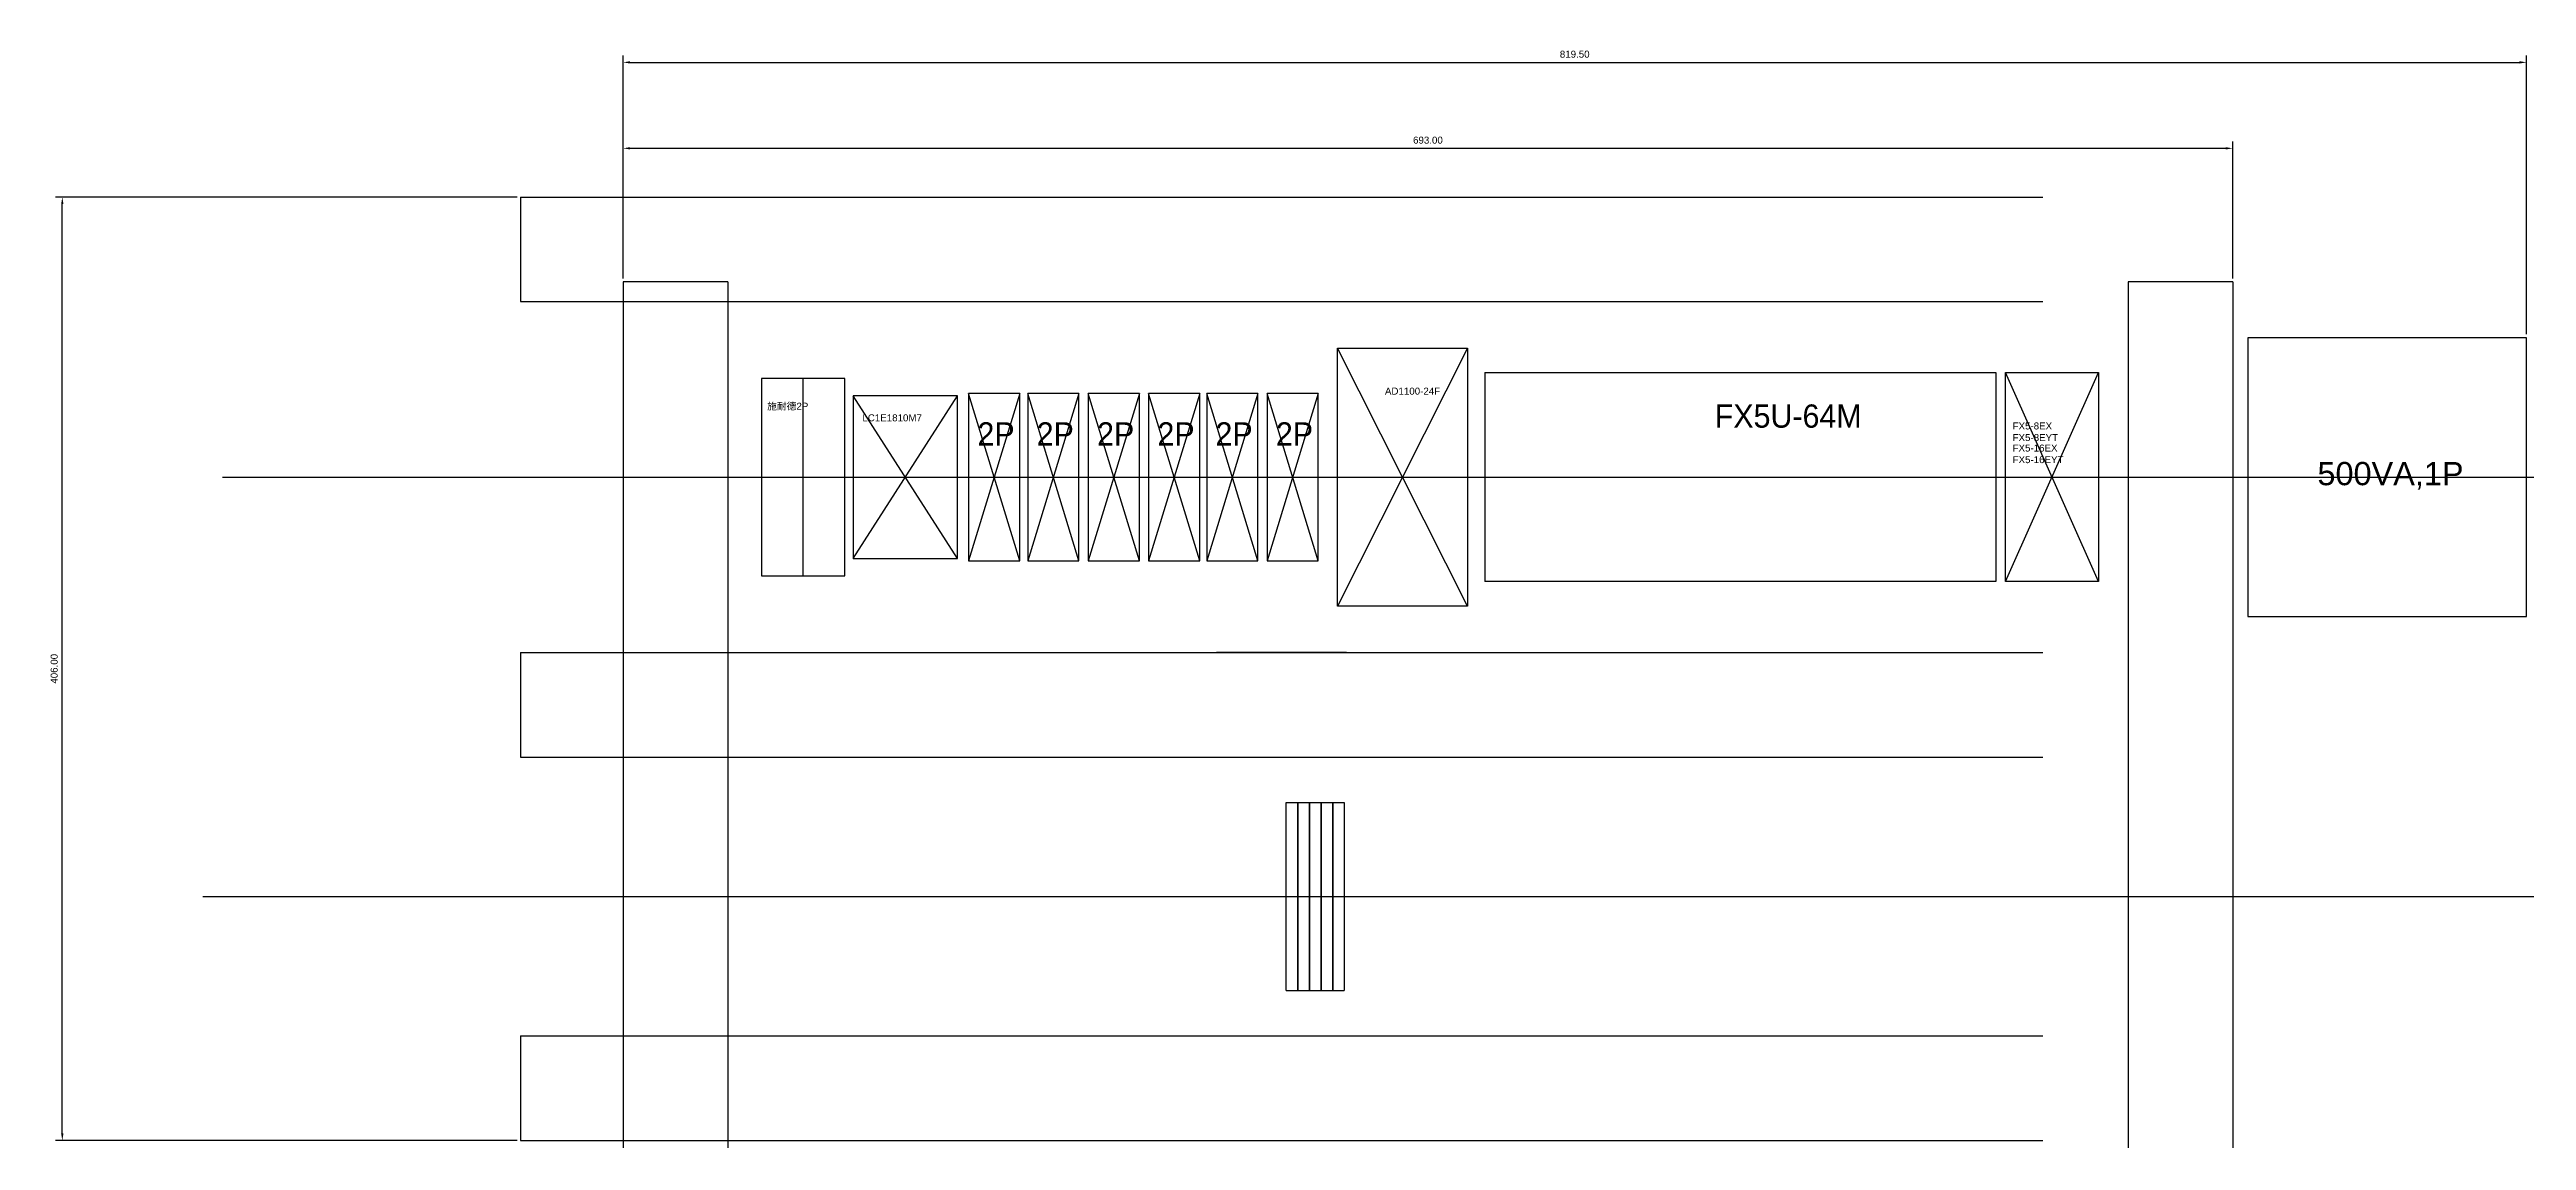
# Model space of a CAD drawing. Header units: millimetres. Extents: x -1938 to 2322, y -1079 to 916.
# Drawn here: x -60 to 1007, y 446 to 916 of the extents above; entities that cross this region are included whole.
import ezdxf

# ---------------------------------------------------------------- set-up
doc = ezdxf.new("R2010")
doc.units = ezdxf.units.MM
doc.styles.get("Standard").update_dxf_attribs({"font": 'arial.ttf'})
doc.styles.add('註記', font='arial.ttf', dxfattribs={"height": 3})
doc.dimstyles.new('配電公制', dxfattribs={"dimtxt": 3, "dimasz": 3, "dimexe": 3, "dimexo": 1.5, "dimgap": 2, "dimtad": 1, "dimzin": 3, "dimdsep": 46, "dimtxsty": 'Standard', "dimcen": 3, "dimazin": 2, "dimtfac": 1, "dimtofl": 0, "dimtmove": 0, "dimatfit": 3, "dimfxl": 1, "dimfrac": 1, "dimtolj": 1, "dimtzin": 0, "dimarcsym": 0})

msp = doc.modelspace()

# ---------------------------------------------------------------- texts
at = {"attachment_point": 1, "style": '註記'}
for s, width, insert, char_height in [('AD1100-24F', 37.5, (515.5, 770.5), 3), ('{\\fPMingLiU|b0|i0|c136|p18;施耐德}2P', 29, (249.5, 764), 3), ('LC1E1810M7', 37, (290.5, 759), 3), ('{\\fPMingLiU|b0|i0|c136|p18;FX5U-64M}', 41.5, (657.5, 763.263), 10), ('{\\fPMingLiU|b0|i0|c136|p18;2P}', 17, (340.046, 755.577), 10), ('{\\fPMingLiU|b0|i0|c136|p18;2P}', 17, (365.546, 755.577), 10), ('{\\fPMingLiU|b0|i0|c136|p18;2P}', 17, (391.546, 755.577), 10), ('{\\fPMingLiU|b0|i0|c136|p18;2P}', 17, (417.546, 755.577), 10), ('{\\fPMingLiU|b0|i0|c136|p18;2P}', 17, (442.546, 755.577), 10), ('{\\fPMingLiU|b0|i0|c136|p18;2P}', 17, (468.546, 755.577), 10), ('FX5-8EX', 34, (785.75, 755.5), 3), ('FX5-8EYT', 34, (785.75, 750.5), 3), ('FX5-16EX', 34, (785.75, 746), 3), ('FX5-16EYT', 34, (785.75, 741), 3), ('500VA,1P', 57.5, (917, 738.5), 10)]:
    msp.add_mtext_dynamic_manual_height_columns(s, width=width, gutter_width=15, heights=[0], dxfattribs=dict(at, insert=insert, char_height=char_height))

# ---------------------------------------------------------------- blocks, each defined once
blk = doc.blocks.new('*D4')
at = {"color": 0, "lineweight": -2}
for p, q in [((187.5, 817.5), (187.5, 913.5)), ((190.5, 910.5), (1004, 910.5)), ((1007, 793.5), (1007, 913.5))]:
    blk.add_line(p, q, dxfattribs=at)
at = {"color": 0}
for points in [[(190.5, 911), (190.5, 910), (187.5, 910.5)], [(1004, 911), (1004, 910), (1007, 910.5)]]:
    blk.add_solid(points, dxfattribs=at)
at = {"layer": 'Defpoints', "color": 0}
for p in [(1007, 910.5), (187.5, 816), (1007, 792)]:
    blk.add_point(p, dxfattribs=at)
at = {"color": 0, "insert": (597.2, 914), "char_height": 3, "attachment_point": 5}
blk.add_mtext('\\A1;819.50', dxfattribs=at)
blk = doc.blocks.new('*D5')
at = {"color": 0, "lineweight": -2}
for p, q in [((141.8, 852.5), (-57, 852.5)), ((-54, 449.5), (-54, 849.5)), ((141.8, 446.5), (-57, 446.5))]:
    blk.add_line(p, q, dxfattribs=at)
at = {"color": 0}
for points in [[(-54.5, 849.5), (-53.5, 849.5), (-54, 852.5)], [(-54.5, 449.5), (-53.5, 449.5), (-54, 446.5)]]:
    blk.add_solid(points, dxfattribs=at)
at = {"layer": 'Defpoints', "color": 0}
for p in [(-54, 852.5), (143.2, 852.5), (143.2, 446.5)]:
    blk.add_point(p, dxfattribs=at)
at = {"color": 0, "insert": (-57.5, 649.5), "char_height": 3, "attachment_point": 5, "rotation": 90}
blk.add_mtext('\\A1;406.00', dxfattribs=at)
blk = doc.blocks.new('*D8')
at = {"color": 0, "lineweight": -2}
for p, q in [((187.5, 817.5), (187.5, 876.5)), ((880.5, 817.5), (880.5, 876.5)), ((190.5, 873.5), (877.5, 873.5))]:
    blk.add_line(p, q, dxfattribs=at)
at = {"color": 0}
for points in [[(190.5, 874), (190.5, 873), (187.5, 873.5)], [(877.5, 874), (877.5, 873), (880.5, 873.5)]]:
    blk.add_solid(points, dxfattribs=at)
at = {"layer": 'Defpoints', "color": 0}
for p in [(880.5, 873.5), (187.5, 816), (880.5, 816)]:
    blk.add_point(p, dxfattribs=at)
at = {"color": 0, "insert": (534, 877), "char_height": 3, "attachment_point": 5}
blk.add_mtext('\\A1;693.00', dxfattribs=at)

# ---------------------------------------------------------------- dimensions: what is measured, and where the dimension line sits
for base, p2, picture, middle in [((1007, 910.5), (1007, 792), '*D4', (597.25, 914.032)), ((880.5, 873.5), (880.5, 816), '*D8', (534, 877.033))]:
    dim = msp.add_linear_dim(base=base, p1=(187.5, 816), p2=p2, dimstyle='配電公制')
    dim.commit()
    dim.dimension.update_dxf_attribs({"geometry": picture, "text_midpoint": middle})
dim = msp.add_linear_dim(base=(-54, 852.5), p1=(143.25, 446.5), p2=(143.25, 852.5), angle=90, dimstyle='配電公制')
dim.commit()
dim.dimension.update_dxf_attribs({"geometry": '*D5', "text_midpoint": (-57.532, 649.5)})

# ---------------------------------------------------------------- linework, layer by layer
for p, q in [((143.25, 852.5), (143.25, 807.5)), ((143.25, 852.5), (798.75, 852.5)), ((232.5, 816), (187.5, 816)), ((187.5, 816), (187.5, 160.5)), ((232.5, 816), (232.5, 160.5)), ((880.5, 816), (835.5, 816)), ((835.5, 816), (835.5, 160.5)), ((880.5, 816), (880.5, 160.5)), ((143.25, 807.5), (798.75, 807.5)), ((443, 807.5), (499, 807.5)), ((1007, 792), (887, 792)), ((887, 792), (887, 672)), ((1007, 672), (1007, 792)), ((495, 676.5), (495, 787.5)), ((495, 787.5), (551, 787.5)), ((551, 787.5), (495, 676.5)), ((551, 676.5), (495, 787.5)), ((551, 787.5), (551, 676.5)), ((283, 774.5), (247, 774.5)), ((247, 774.5), (247, 689.5)), ((265, 689.5), (265, 774.5)), ((283, 689.5), (283, 774.5)), ((358.25, 768), (336.25, 768)), ((336.25, 768), (336.25, 696)), ((358.25, 768), (336.25, 696)), ((358.25, 696), (336.25, 768)), ((358.25, 696), (358.25, 768)), ((383.75, 768), (361.75, 768)), ((361.75, 768), (361.75, 696)), ((383.75, 768), (361.75, 696)), ((383.75, 696), (361.75, 768)), ((383.75, 696), (383.75, 768)), ((409.75, 768), (387.75, 768)), ((387.75, 768), (387.75, 696)), ((409.75, 768), (387.75, 696)), ((409.75, 696), (387.75, 768)), ((409.75, 696), (409.75, 768)), ((435.75, 768), (413.75, 768)), ((413.75, 768), (413.75, 696)), ((435.75, 768), (413.75, 696)), ((435.75, 696), (413.75, 768)), ((435.75, 696), (435.75, 768)), ((460.75, 768), (438.75, 768)), ((438.75, 768), (438.75, 696)), ((460.75, 768), (438.75, 696)), ((460.75, 696), (438.75, 768)), ((460.75, 696), (460.75, 768)), ((486.75, 768), (464.75, 768)), ((464.75, 768), (464.75, 696)), ((486.75, 768), (464.75, 696)), ((486.75, 696), (464.75, 768)), ((486.75, 696), (486.75, 768)), ((558.5, 777), (778.5, 777)), ((558.5, 777), (558.5, 687)), ((778.5, 777), (778.5, 687)), ((782.75, 687), (782.75, 777)), ((782.75, 777), (822.75, 777)), ((782.75, 687), (822.75, 777)), ((822.75, 687), (782.75, 777)), ((822.75, 777), (822.75, 687)), ((331.5, 767), (286.5, 767)), ((286.5, 767), (286.5, 697)), ((286.5, 697), (331.5, 767)), ((331.5, 697), (286.5, 767)), ((331.5, 697), (331.5, 767)), ((15, 732), (2321.5, 732)), ((286.5, 697), (331.5, 697)), ((336.25, 696), (358.25, 696)), ((361.75, 696), (383.75, 696)), ((387.75, 696), (409.75, 696)), ((413.75, 696), (435.75, 696)), ((438.75, 696), (460.75, 696)), ((464.75, 696), (486.75, 696)), ((247, 689.5), (283, 689.5)), ((778.5, 687), (558.5, 687)), ((822.75, 687), (782.75, 687)), ((551, 676.5), (495, 676.5)), ((887, 672), (1007, 672)), ((143.25, 656.5), (143.25, 611.5)), ((143.25, 656.5), (798.75, 656.5)), ((499, 656.5), (443, 656.5)), ((143.25, 611.5), (798.75, 611.5)), ((473, 511), (473, 592)), ((473, 592), (478, 592)), ((478, 592), (478, 511)), ((478, 511), (478, 592)), ((478, 592), (483, 592)), ((483, 592), (483, 511)), ((483, 511), (483, 592)), ((483, 592), (488, 592)), ((488, 592), (488, 511)), ((488, 511), (488, 592)), ((488, 592), (493, 592)), ((493, 592), (493, 511)), ((493, 511), (493, 592)), ((493, 592), (498, 592)), ((498, 592), (498, 511)), ((6.5, 551.5), (2285.5, 551.5)), ((473, 511), (478, 511)), ((478, 511), (483, 511)), ((483, 511), (488, 511)), ((488, 511), (493, 511)), ((493, 511), (498, 511)), ((143.25, 491.5), (143.25, 446.5)), ((143.25, 491.5), (798.75, 491.5)), ((143.25, 446.5), (798.75, 446.5))]:
    msp.add_line(p, q)

msp.set_redraw_order([(e.dxf.handle, doc.entitydb.next_handle()) for e in msp.query("TEXT MTEXT ATTDEF DIMENSION ARC_DIMENSION")])  # texts and dimensions are drawn at this point

doc.saveas('drawing.dxf')
